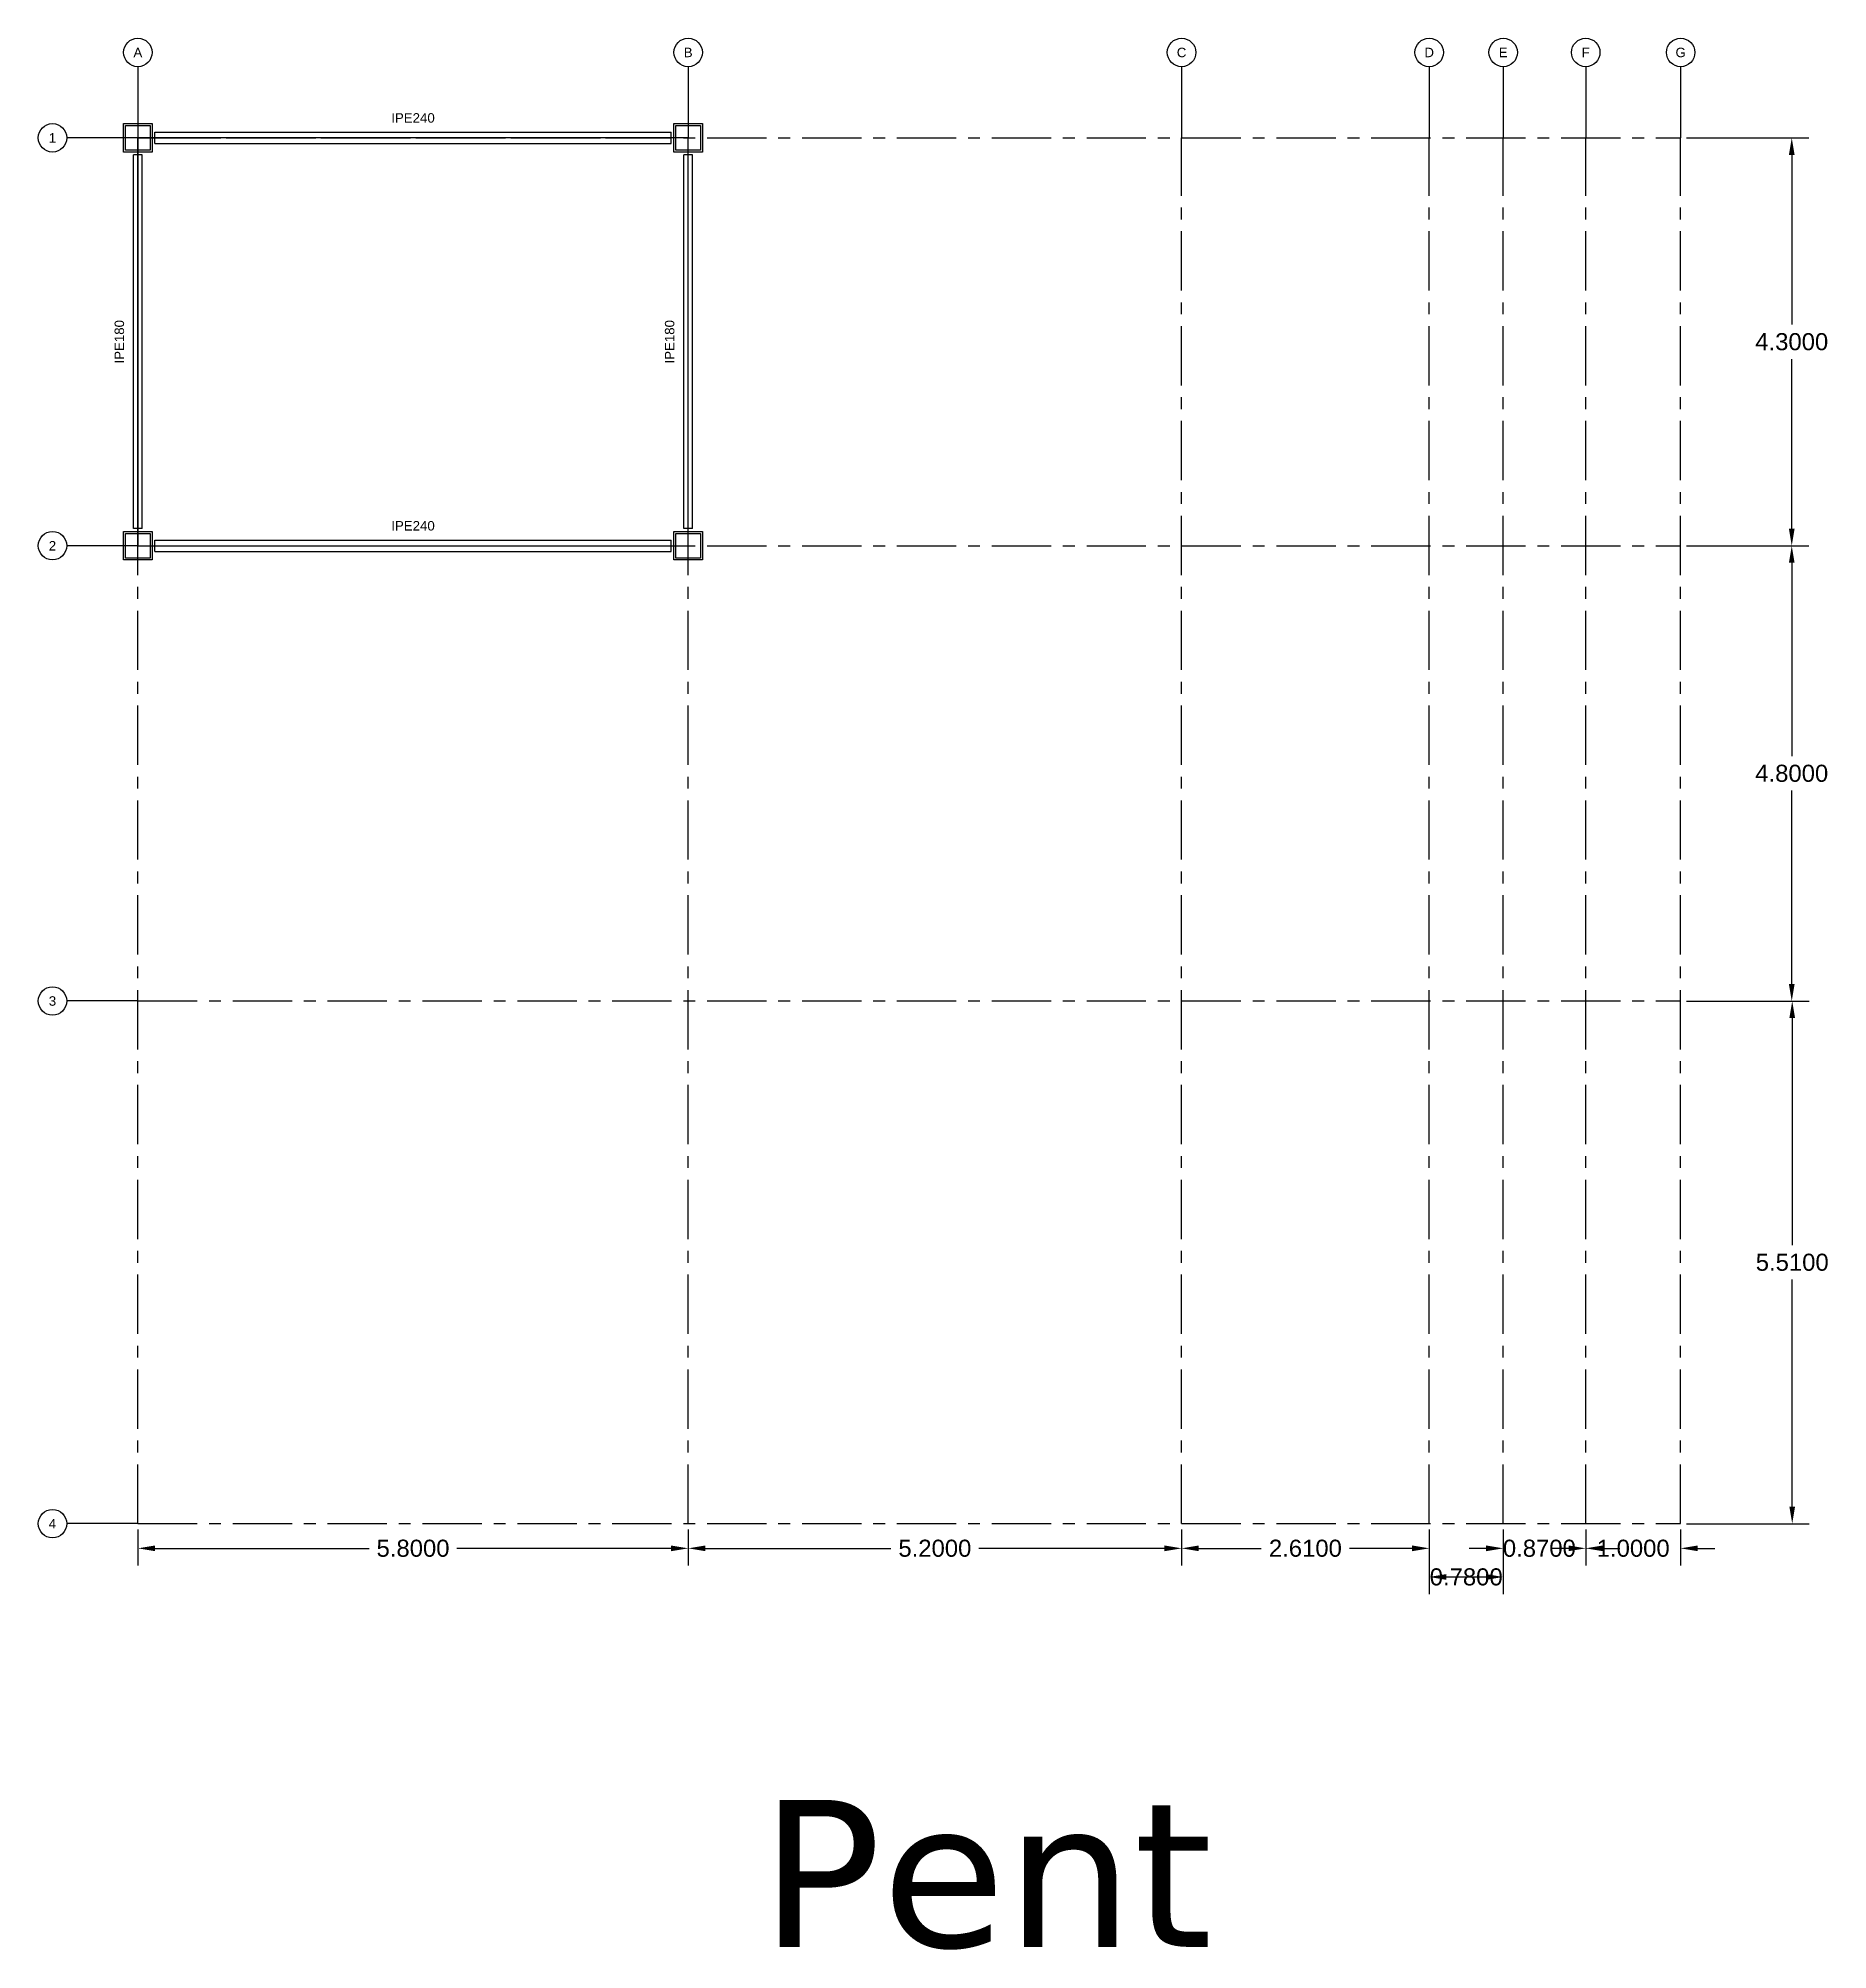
# Model space of a CAD drawing. Header units: metres. Extents: x 158 to 495, y 93 to 262.
# Drawn here: x 404.61 to 423.47, y 199.45 to 219.61 of the extents above; entities that cross this region are included whole.
import ezdxf
from ezdxf.enums import TextEntityAlignment as Align

# ---------------------------------------------------------------- set-up
doc = ezdxf.new("R2010")
doc.units = ezdxf.units.M
doc.header["$MEASUREMENT"] = 0
doc.linetypes.add('CENTER', pattern=[2, 1.25, -0.25, 0.25, -0.25])
doc.styles.get("Standard").update_dxf_attribs({"font": 'arial.ttf'})
doc.dimstyles.get("Standard").update_dxf_attribs({"dimtxt": 0.18, "dimasz": 0.18, "dimexe": 0.18, "dimexo": 0.0625, "dimgap": 0.09, "dimtad": 0, "dimtih": 1, "dimtoh": 1, "dimdec": 4, "dimzin": 0, "dimdsep": 46, "dimtxsty": 'Standard', "dimcen": 0.09, "dimadec": 0, "dimazin": 0, "dimtfac": 1, "dimtdec": 4, "dimtofl": 0, "dimtmove": 0, "dimatfit": 3, "dimfxl": 1, "dimtolj": 1, "dimtzin": 0, "dimarcsym": 0})

msp = doc.modelspace()

# ---------------------------------------------------------------- texts
for s, p in [('A', (405.65995, 219.45635)), ('B', (411.45995, 219.45635)), ('C', (416.65995, 219.45635)), ('D', (419.26995, 219.45635)), ('E', (420.04995, 219.45635)), ('F', (420.91995, 219.45635)), ('G', (421.91995, 219.45635)), ('IPE240', (408.55995, 218.76635)), ('1', (404.75995, 218.55635)), ('IPE240', (408.55995, 214.46635)), ('2', (404.75995, 214.25635)), ('3', (404.75995, 209.45635)), ('4', (404.75995, 203.94635))]:
    msp.add_text(s, height=0.1).set_placement(p, align=Align.MIDDLE)
for p in [(405.46445, 216.40635), (411.26445, 216.40635)]:
    msp.add_text('IPE180', height=0.1, rotation=90).set_placement(p, align=Align.MIDDLE)
at = {"insert": (412.21578, 201.03398), "char_height": 1.55, "attachment_point": 1}
msp.add_mtext_dynamic_manual_height_columns('{\\fVerdana|b0|i0|c0|p34;Pent}', width=8.7628607, gutter_width=1, heights=[0], dxfattribs=at)

# ---------------------------------------------------------------- blocks, each defined once
blk = doc.blocks.new('*D211')
at = {"color": 0, "lineweight": -2, "transparency": 16777216}
for p, q in [((405.66, 203.884), (405.66, 203.506)), ((411.46, 203.884), (411.46, 203.506)), ((405.84, 203.686), (408.097, 203.686)), ((411.28, 203.686), (409.023, 203.686))]:
    blk.add_line(p, q, dxfattribs=at)
at = {"color": 0, "transparency": 16777216}
for points in [[(405.84, 203.716), (405.84, 203.656), (405.66, 203.686)], [(411.28, 203.716), (411.28, 203.656), (411.46, 203.686)]]:
    blk.add_solid(points, dxfattribs=at)
at = {"layer": 'Defpoints', "color": 0, "transparency": 16777216}
for p in [(405.66, 203.946), (411.46, 203.946), (411.46, 203.686)]:
    blk.add_point(p, dxfattribs=at)
at = {"color": 0, "transparency": 16777216, "insert": (408.56, 203.686), "char_height": 0.18, "attachment_point": 5}
blk.add_mtext('\\A1;5.8000', dxfattribs=at)
blk = doc.blocks.new('*D212')
at = {"color": 0, "lineweight": -2, "transparency": 16777216}
for p, q in [((411.46, 203.884), (411.46, 203.506)), ((416.66, 203.884), (416.66, 203.506)), ((411.64, 203.686), (413.597, 203.686)), ((416.48, 203.686), (414.523, 203.686))]:
    blk.add_line(p, q, dxfattribs=at)
at = {"color": 0, "transparency": 16777216}
for points in [[(411.64, 203.716), (411.64, 203.656), (411.46, 203.686)], [(416.48, 203.716), (416.48, 203.656), (416.66, 203.686)]]:
    blk.add_solid(points, dxfattribs=at)
at = {"layer": 'Defpoints', "color": 0, "transparency": 16777216}
for p in [(411.46, 203.946), (416.66, 203.946), (416.66, 203.686)]:
    blk.add_point(p, dxfattribs=at)
at = {"color": 0, "transparency": 16777216, "insert": (414.06, 203.686), "char_height": 0.18, "attachment_point": 5}
blk.add_mtext('\\A1;5.2000', dxfattribs=at)
blk = doc.blocks.new('*D213')
at = {"color": 0, "lineweight": -2, "transparency": 16777216}
for p, q in [((416.66, 203.884), (416.66, 203.506)), ((419.27, 203.884), (419.27, 203.506)), ((416.84, 203.686), (417.5, 203.686)), ((419.09, 203.686), (418.43, 203.686))]:
    blk.add_line(p, q, dxfattribs=at)
at = {"color": 0, "transparency": 16777216}
for points in [[(416.84, 203.716), (416.84, 203.656), (416.66, 203.686)], [(419.09, 203.716), (419.09, 203.656), (419.27, 203.686)]]:
    blk.add_solid(points, dxfattribs=at)
at = {"layer": 'Defpoints', "color": 0, "transparency": 16777216}
for p in [(416.66, 203.946), (419.27, 203.946), (419.27, 203.686)]:
    blk.add_point(p, dxfattribs=at)
at = {"color": 0, "transparency": 16777216, "insert": (417.965, 203.686), "char_height": 0.18, "attachment_point": 5}
blk.add_mtext('\\A1;2.6100', dxfattribs=at)
blk = doc.blocks.new('*D214')
at = {"color": 0, "lineweight": -2, "transparency": 16777216}
for p, q in [((419.27, 203.884), (419.27, 203.204)), ((420.05, 203.884), (420.05, 203.204)), ((419.45, 203.384), (419.87, 203.384))]:
    blk.add_line(p, q, dxfattribs=at)
at = {"color": 0, "transparency": 16777216}
for points in [[(419.45, 203.414), (419.45, 203.354), (419.27, 203.384)], [(419.87, 203.414), (419.87, 203.354), (420.05, 203.384)]]:
    blk.add_solid(points, dxfattribs=at)
at = {"layer": 'Defpoints', "color": 0, "transparency": 16777216}
for p in [(419.27, 203.946), (420.05, 203.946), (420.05, 203.384)]:
    blk.add_point(p, dxfattribs=at)
at = {"color": 0, "transparency": 16777216, "insert": (419.66, 203.384), "char_height": 0.18, "attachment_point": 5}
blk.add_mtext('\\A1;0.7800', dxfattribs=at)
blk = doc.blocks.new('*D215')
at = {"color": 0, "lineweight": -2, "transparency": 16777216}
for p, q in [((420.05, 203.884), (420.05, 203.506)), ((420.92, 203.884), (420.92, 203.506)), ((419.87, 203.686), (419.69, 203.686)), ((421.1, 203.686), (421.28, 203.686))]:
    blk.add_line(p, q, dxfattribs=at)
at = {"color": 0, "transparency": 16777216}
for points in [[(419.87, 203.716), (419.87, 203.656), (420.05, 203.686)], [(421.1, 203.716), (421.1, 203.656), (420.92, 203.686)]]:
    blk.add_solid(points, dxfattribs=at)
at = {"layer": 'Defpoints', "color": 0, "transparency": 16777216}
for p in [(420.05, 203.946), (420.92, 203.946), (420.92, 203.686)]:
    blk.add_point(p, dxfattribs=at)
at = {"color": 0, "transparency": 16777216, "insert": (420.431, 203.686), "char_height": 0.18, "attachment_point": 5}
blk.add_mtext('\\A1;0.8700', dxfattribs=at)
blk = doc.blocks.new('*D216')
at = {"color": 0, "lineweight": -2, "transparency": 16777216}
for p, q in [((420.92, 203.884), (420.92, 203.506)), ((421.92, 203.884), (421.92, 203.506)), ((420.74, 203.686), (420.56, 203.686)), ((422.1, 203.686), (422.28, 203.686))]:
    blk.add_line(p, q, dxfattribs=at)
at = {"color": 0, "transparency": 16777216}
for points in [[(420.74, 203.716), (420.74, 203.656), (420.92, 203.686)], [(422.1, 203.716), (422.1, 203.656), (421.92, 203.686)]]:
    blk.add_solid(points, dxfattribs=at)
at = {"layer": 'Defpoints', "color": 0, "transparency": 16777216}
for p in [(420.92, 203.946), (421.92, 203.946), (421.92, 203.686)]:
    blk.add_point(p, dxfattribs=at)
at = {"color": 0, "transparency": 16777216, "insert": (421.42, 203.686), "char_height": 0.18, "attachment_point": 5}
blk.add_mtext('\\A1;1.0000', dxfattribs=at)
blk = doc.blocks.new('*D235')
at = {"color": 0, "lineweight": -2, "transparency": 16777216}
for p, q in [((421.982, 218.556), (423.271, 218.556)), ((423.091, 218.376), (423.091, 216.588)), ((423.091, 214.436), (423.091, 216.224)), ((421.982, 214.256), (423.271, 214.256))]:
    blk.add_line(p, q, dxfattribs=at)
at = {"color": 0, "transparency": 16777216}
for points in [[(423.061, 218.376), (423.121, 218.376), (423.091, 218.556)], [(423.061, 214.436), (423.121, 214.436), (423.091, 214.256)]]:
    blk.add_solid(points, dxfattribs=at)
at = {"layer": 'Defpoints', "color": 0, "transparency": 16777216}
for p in [(421.92, 218.556), (421.92, 214.256), (423.091, 214.256)]:
    blk.add_point(p, dxfattribs=at)
at = {"color": 0, "transparency": 16777216, "insert": (423.091, 216.406), "char_height": 0.18, "attachment_point": 5}
blk.add_mtext('\\A1;4.3000', dxfattribs=at)
blk = doc.blocks.new('*D236')
at = {"color": 0, "lineweight": -2, "transparency": 16777216}
for p, q in [((421.982, 214.256), (423.271, 214.256)), ((423.091, 214.076), (423.091, 212.038)), ((423.091, 209.636), (423.091, 211.674)), ((421.982, 209.456), (423.271, 209.456))]:
    blk.add_line(p, q, dxfattribs=at)
at = {"color": 0, "transparency": 16777216}
for points in [[(423.061, 214.076), (423.121, 214.076), (423.091, 214.256)], [(423.061, 209.636), (423.121, 209.636), (423.091, 209.456)]]:
    blk.add_solid(points, dxfattribs=at)
at = {"layer": 'Defpoints', "color": 0, "transparency": 16777216}
for p in [(421.92, 214.256), (421.92, 209.456), (423.091, 209.456)]:
    blk.add_point(p, dxfattribs=at)
at = {"color": 0, "transparency": 16777216, "insert": (423.091, 211.856), "char_height": 0.18, "attachment_point": 5}
blk.add_mtext('\\A1;4.8000', dxfattribs=at)
blk = doc.blocks.new('*D237')
at = {"color": 0, "lineweight": -2, "transparency": 16777216}
for p, q in [((421.982, 209.456), (423.276, 209.456)), ((423.096, 209.276), (423.096, 206.883)), ((423.096, 204.126), (423.096, 206.519)), ((421.982, 203.946), (423.276, 203.946))]:
    blk.add_line(p, q, dxfattribs=at)
at = {"color": 0, "transparency": 16777216}
for points in [[(423.066, 209.276), (423.126, 209.276), (423.096, 209.456)], [(423.066, 204.126), (423.126, 204.126), (423.096, 203.946)]]:
    blk.add_solid(points, dxfattribs=at)
at = {"layer": 'Defpoints', "color": 0, "transparency": 16777216}
for p in [(421.92, 209.456), (421.92, 203.946), (423.096, 203.946)]:
    blk.add_point(p, dxfattribs=at)
at = {"color": 0, "transparency": 16777216, "insert": (423.096, 206.701), "char_height": 0.18, "attachment_point": 5}
blk.add_mtext('\\A1;5.5100', dxfattribs=at)

# ---------------------------------------------------------------- dimensions: what is measured, and where the dimension line sits
for base, p1, p2, picture, middle in [((423.0915, 214.25635), (421.91995, 218.55635), (421.91995, 214.25635), '*D235', (423.0915, 216.40635)), ((423.0915, 209.45635), (421.91995, 214.25635), (421.91995, 209.45635), '*D236', (423.0915, 211.85635)), ((423.09569, 203.94635), (421.91995, 209.45635), (421.91995, 203.94635), '*D237', (423.09569, 206.70135))]:
    dim = msp.add_linear_dim(base=base, p1=p1, p2=p2, angle=90, dimstyle='Standard')
    dim.commit()
    dim.dimension.update_dxf_attribs({"geometry": picture, "text_midpoint": middle})
for base, p1, p2, picture, middle in [((411.45995, 203.68635), (405.65995, 203.94635), (411.45995, 203.94635), '*D211', (408.55995, 203.68635)), ((416.65995, 203.68635), (411.45995, 203.94635), (416.65995, 203.94635), '*D212', (414.05995, 203.68635)), ((419.26995, 203.68635), (416.65995, 203.94635), (419.26995, 203.94635), '*D213', (417.96495, 203.68635)), ((421.91995, 203.68635), (420.91995, 203.94635), (421.91995, 203.94635), '*D216', (421.41995, 203.68635))]:
    dim = msp.add_linear_dim(base=base, p1=p1, p2=p2, dimstyle='Standard')
    dim.commit()
    dim.dimension.update_dxf_attribs({"geometry": picture, "text_midpoint": middle})
for base, p1, p2, picture, middle in [((420.04995, 203.38434), (419.26995, 203.94635), (420.04995, 203.94635), '*D214', (419.65995, 203.38434)), ((420.91995, 203.68635), (420.04995, 203.94635), (420.91995, 203.94635), '*D215', (420.4306, 203.68635))]:
    dim = msp.add_linear_dim(base=base, p1=p1, p2=p2, dimstyle='Standard')
    dim.commit()
    dim.dimension.update_dxf_attribs({"geometry": picture, "text_midpoint": middle, "dimtype": 160})

# ---------------------------------------------------------------- linework, layer by layer
at = {"linetype": 'Continuous'}
for p, q in [((405.65995, 219.30635), (405.65995, 218.55635)), ((411.45995, 219.30635), (411.45995, 218.55635)), ((416.65995, 219.30635), (416.65995, 218.55635)), ((419.26995, 219.30635), (419.26995, 218.55635)), ((420.04995, 219.30635), (420.04995, 218.55635)), ((420.91995, 219.30635), (420.91995, 218.55635)), ((421.91995, 219.30635), (421.91995, 218.55635)), ((405.65995, 218.55635), (404.90995, 218.55635)), ((405.83995, 218.61635), (411.27995, 218.61635)), ((405.83995, 218.49635), (405.83995, 218.61635)), ((405.83995, 218.49635), (411.27995, 218.49635)), ((411.27995, 218.49635), (411.27995, 218.61635)), ((405.61445, 214.43635), (405.61445, 218.37635)), ((405.70545, 218.37635), (405.61445, 218.37635)), ((405.70545, 214.43635), (405.70545, 218.37635)), ((411.41445, 214.43635), (411.41445, 218.37635)), ((411.50545, 218.37635), (411.41445, 218.37635)), ((411.50545, 214.43635), (411.50545, 218.37635)), ((405.70545, 214.43635), (405.61445, 214.43635)), ((411.50545, 214.43635), (411.41445, 214.43635)), ((405.65995, 214.25635), (404.90995, 214.25635)), ((405.83995, 214.31635), (411.27995, 214.31635)), ((405.83995, 214.19635), (405.83995, 214.31635)), ((411.27995, 214.19635), (411.27995, 214.31635)), ((405.83995, 214.19635), (411.27995, 214.19635)), ((405.65995, 209.45635), (404.90995, 209.45635)), ((405.65995, 203.94635), (404.90995, 203.94635))]:
    msp.add_line(p, q, dxfattribs=at)
at = {"linetype": 'CENTER', "ltscale": 0.5}
for p, q in [((405.65995, 203.94635), (405.65995, 218.55635)), ((405.65995, 218.55635), (421.91995, 218.55635)), ((405.83995, 218.55635), (411.27995, 218.55635)), ((411.45995, 203.94635), (411.45995, 218.55635)), ((416.65995, 203.94635), (416.65995, 218.55635)), ((419.26995, 203.94635), (419.26995, 218.55635)), ((420.04995, 203.94635), (420.04995, 218.55635)), ((420.91995, 203.94635), (420.91995, 218.55635)), ((421.91995, 203.94635), (421.91995, 218.55635)), ((405.65995, 214.43635), (405.65995, 218.37635)), ((411.45995, 214.43635), (411.45995, 218.37635)), ((405.65995, 214.25635), (421.91995, 214.25635)), ((405.83995, 214.25635), (411.27995, 214.25635)), ((405.65995, 209.45635), (421.91995, 209.45635)), ((405.65995, 203.94635), (421.91995, 203.94635))]:
    msp.add_line(p, q, dxfattribs=at)
at = {"linetype": 'Continuous'}
for points in [[(405.80995, 218.40635), (405.50995, 218.40635), (405.50995, 218.70635), (405.80995, 218.70635)], [(405.78995, 218.42635), (405.52995, 218.42635), (405.52995, 218.68635), (405.78995, 218.68635)], [(411.60995, 218.40635), (411.30995, 218.40635), (411.30995, 218.70635), (411.60995, 218.70635)], [(411.58995, 218.42635), (411.32995, 218.42635), (411.32995, 218.68635), (411.58995, 218.68635)], [(405.65995, 214.25635), (411.45995, 214.25635), (411.45995, 218.55635), (405.65995, 218.55635)], [(405.80995, 214.10635), (405.50995, 214.10635), (405.50995, 214.40635), (405.80995, 214.40635)], [(405.78995, 214.12635), (405.52995, 214.12635), (405.52995, 214.38635), (405.78995, 214.38635)], [(411.60995, 214.10635), (411.30995, 214.10635), (411.30995, 214.40635), (411.60995, 214.40635)], [(411.58995, 214.12635), (411.32995, 214.12635), (411.32995, 214.38635), (411.58995, 214.38635)]]:
    msp.add_lwpolyline(points, close=True, dxfattribs=at)
for centre in [(405.65995, 219.45635), (411.45995, 219.45635), (416.65995, 219.45635), (419.26995, 219.45635), (420.04995, 219.45635), (420.91995, 219.45635), (421.91995, 219.45635), (404.75995, 218.55635), (404.75995, 214.25635), (404.75995, 209.45635), (404.75995, 203.94635)]:
    msp.add_circle(centre, 0.15, dxfattribs=at)

msp.set_redraw_order([(e.dxf.handle, doc.entitydb.next_handle()) for e in msp.query("TEXT MTEXT ATTDEF DIMENSION ARC_DIMENSION")])  # texts and dimensions are drawn at this point

doc.saveas('drawing.dxf')
